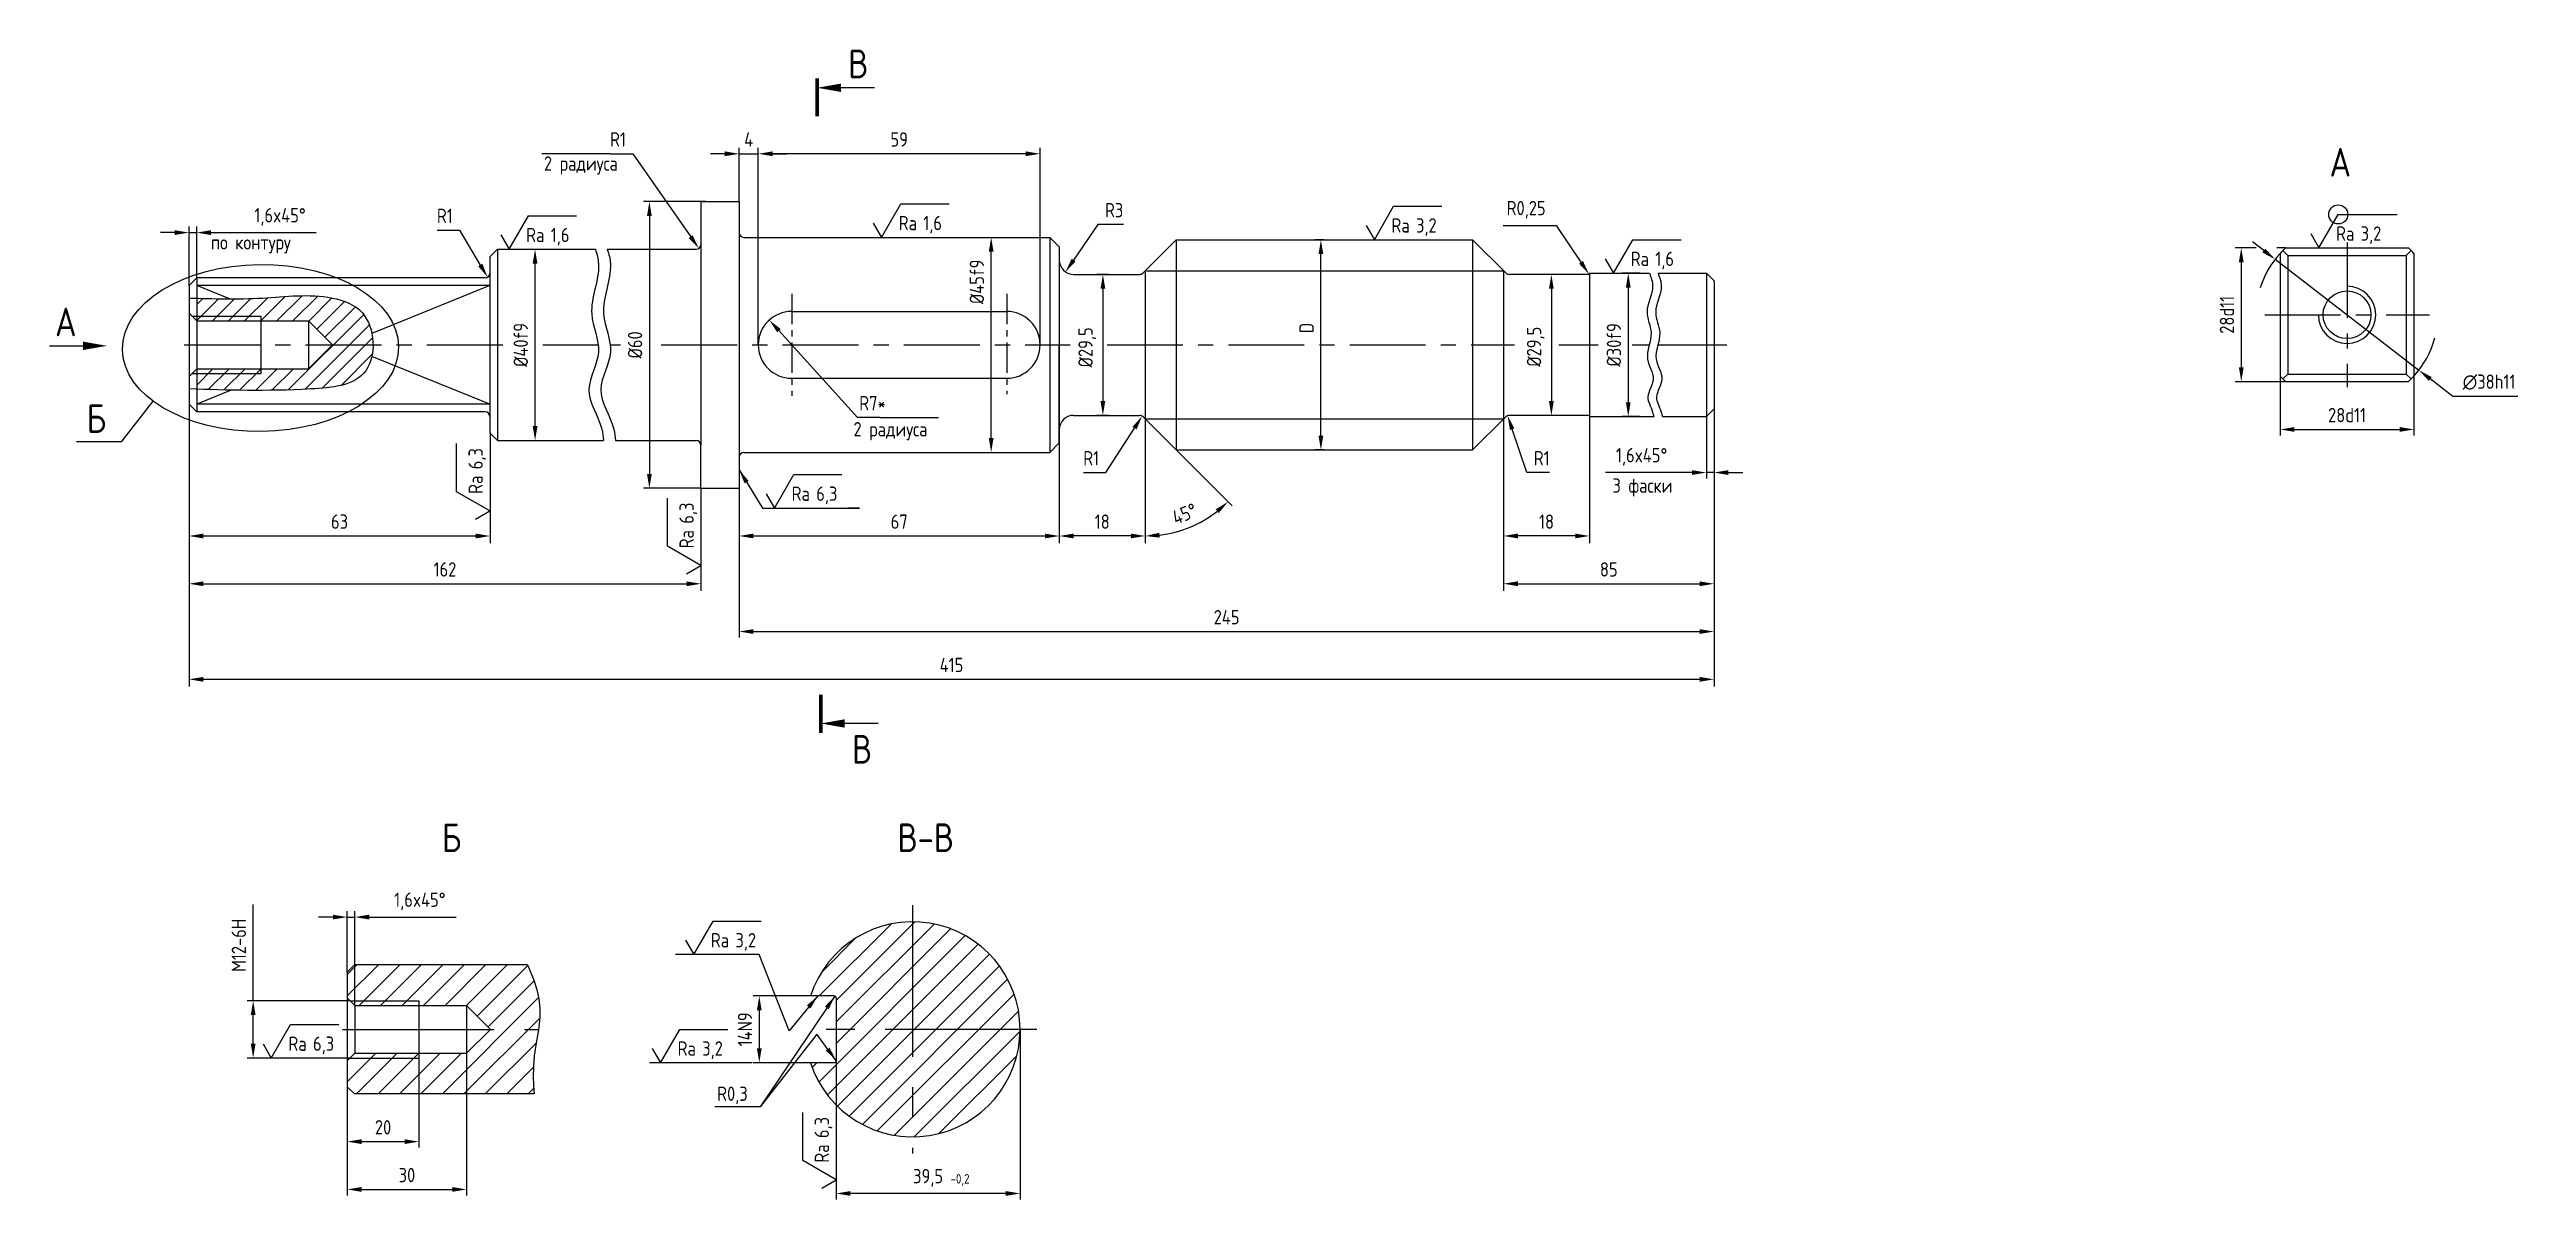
# Model space of a CAD drawing. Header units: millimetres. Extents: x 4243 to 4762, y 945 to 1185.
import ezdxf
from ezdxf.enums import TextEntityAlignment as Align

# ---------------------------------------------------------------- set-up
doc = ezdxf.new("R2010")
doc.units = ezdxf.units.MM
doc.linetypes.add('CENTER', pattern=[50.8, 31.75, -6.35, 6.35, -6.35])
for name, color, linetype in [('Bord', 1, 'Continuous'), ('Cen', 5, 'CENTER'), ('Cont', 6, 'Continuous'), ('Dim', 7, 'Continuous'), ('HATCH', 2, 'Continuous'), ('Text', 3, 'Continuous'), ('Textb', 6, 'Continuous'), ('Vporti', 7, 'Continuous')]:
    doc.layers.add(name, color=color, linetype=linetype)
doc.styles.add('Style1', font='romans.shx', dxfattribs={"width": 0.8})
doc.dimstyles.new('LIN', dxfattribs={"dimtxt": 3, "dimasz": 3, "dimexe": 1.5, "dimexo": 0, "dimgap": 1.5, "dimtad": 1, "dimtoh": 1, "dimzin": 12, "dimtxsty": 'Style1', "dimcen": 0, "dimclrt": 3, "dimadec": 0, "dimazin": 0, "dimtfac": 1, "dimtmove": 0, "dimatfit": 3, "dimfxl": 1, "dimtolj": 1, "dimtzin": 12, "dimarcsym": 0})
doc.dimstyles.new('LIN1', dxfattribs={"dimtxt": 3, "dimasz": 3, "dimexe": 1.25, "dimexo": 0, "dimgap": 1.5, "dimtad": 1, "dimtoh": 1, "dimtxsty": 'Style1', "dimcen": 2.5, "dimclrt": 3, "dimadec": 0, "dimazin": 0, "dimtfac": 1, "dimtmove": 0, "dimatfit": 3, "dimfxl": 1, "dimarcsym": 0})
doc.dimstyles.new('LIN_1', dxfattribs={"dimtxt": 3, "dimasz": 3, "dimexe": 1.25, "dimexo": 0, "dimgap": 1.5, "dimtad": 1, "dimdec": 1, "dimtxsty": 'Style1', "dimcen": 2.5, "dimclrt": 3, "dimadec": 0, "dimazin": 0, "dimtfac": 1, "dimtdec": 1, "dimtmove": 0, "dimatfit": 3, "dimfxl": 1, "dimarcsym": 0})

msp = doc.modelspace()

# ---------------------------------------------------------------- texts
at = {"layer": 'Dim', "color": 3, "insert": (4415.46, 1111.399), "char_height": 3, "attachment_point": 5, "style": 'Style1'}
msp.add_mtext('R7*', dxfattribs=at)
at = {"layer": 'Text', "style": 'Style1', "width": 0.8}
for s, height, p in [('2 радиуса', 3, (4346.693, 1160.067)), ('по контуру', 3, (4276.968, 1143.563)), ('2 радиуса', 3, (4411.49, 1104.444)), ('3 фаски', 3, (4570.363, 1092.659)), ('R0,3', 3, (4382.955, 965.361)), ('-0,2', 2, (4431.799, 948.046))]:
    msp.add_text(s, height=height, dxfattribs=at).set_placement(p)
at = {"layer": 'Textb', "style": 'Style1', "width": 0.8}
for tag, p in [('A', (4724.968, 1158.83)), ('Б', (4329.41, 1017.439)), ('В-В', (4432.485, 1017.439))]:
    msp.add_attdef(tag, text='А-А', height=6, dxfattribs=at).set_placement(p, align=Align.RIGHT)
for tag, p in [('A', (4244.365, 1125.405)), ('Б', (4250.986, 1105.187))]:
    msp.add_attdef(tag, p, 'А', height=6, dxfattribs=at)

# ---------------------------------------------------------------- blocks, each defined once
blk = doc.blocks.new('SHERISO_04')
at = {"layer": 'Text'}
blk.add_line((4.04, 7), (14.12, 7), dxfattribs=at)
blk.add_lwpolyline([(-1.73, 3), (0, 0), (4.04, 7)], dxfattribs=at)
at = {"layer": 'Text', "style": 'Style1', "width": 0.8}
blk.add_text('Ra', height=3, dxfattribs=at).set_placement((3.58, 1.5))
blk.add_attdef('3,2', (8.73, 1.5), '', height=3, dxfattribs=at)
blk = doc.blocks.new('*D9')
at = {"layer": 'Dim', "color": 0, "lineweight": -2, "transparency": 16777216}
for p, q in [((4402.48, 987.33), (4390.52, 987.33)), ((4391.77, 984.33), (4391.77, 976.33)), ((4402.48, 973.33), (4390.52, 973.33))]:
    blk.add_line(p, q, dxfattribs=at)
at = {"layer": 'Dim', "color": 0, "transparency": 16777216}
for points in [[(4391.27, 984.33), (4392.27, 984.33), (4391.77, 987.33)], [(4391.27, 976.33), (4392.27, 976.33), (4391.77, 973.33)]]:
    blk.add_solid(points, dxfattribs=at)
at = {"layer": 'Dim', "color": 3, "transparency": 16777216, "insert": (4388.77, 980.33), "char_height": 3, "attachment_point": 5, "rotation": 90, "style": 'Style1'}
blk.add_mtext('14N9', dxfattribs=at)
blk = doc.blocks.new('SHERISO_03')
at = {"layer": 'Text'}
blk.add_line((4.04, 7), (14.12, 7), dxfattribs=at)
blk.add_lwpolyline([(-1.73, 3), (0, 0), (4.04, 7)], dxfattribs=at)
at = {"layer": 'Text', "style": 'Style1', "width": 0.8}
blk.add_text('Ra', height=3, dxfattribs=at).set_placement((3.58, 1.5))
blk.add_attdef('6,3', (8.73, 1.5), '', height=3, dxfattribs=at)
blk = doc.blocks.new('*D10')
at = {"layer": 'Dim', "color": 0, "lineweight": -2, "transparency": 16777216}
for p, q in [((4446.36, 980.33), (4446.36, 944.73)), ((4407.86, 973.73), (4407.86, 944.73)), ((4443.36, 945.98), (4410.86, 945.98))]:
    blk.add_line(p, q, dxfattribs=at)
at = {"layer": 'Dim', "color": 0, "transparency": 16777216}
for points in [[(4410.86, 946.48), (4410.86, 945.48), (4407.86, 945.98)], [(4443.36, 946.48), (4443.36, 945.48), (4446.36, 945.98)]]:
    blk.add_solid(points, dxfattribs=at)
at = {"layer": 'Dim', "color": 3, "transparency": 16777216, "insert": (4427.11, 949.26), "char_height": 3, "attachment_point": 5, "style": 'Style1'}
blk.add_mtext('39,5', dxfattribs=at)
blk = doc.blocks.new('*D11')
at = {"layer": 'Dim', "color": 0, "lineweight": -2, "transparency": 16777216}
for p, q in [((4710.12, 1117.06), (4710.12, 1104.65)), ((4738.12, 1117.06), (4738.12, 1104.65)), ((4713.12, 1105.9), (4735.12, 1105.9))]:
    blk.add_line(p, q, dxfattribs=at)
at = {"layer": 'Dim', "color": 0, "transparency": 16777216}
for points in [[(4713.12, 1106.4), (4713.12, 1105.4), (4710.12, 1105.9)], [(4735.12, 1106.4), (4735.12, 1105.4), (4738.12, 1105.9)]]:
    blk.add_solid(points, dxfattribs=at)
at = {"layer": 'Dim', "color": 3, "transparency": 16777216, "insert": (4724.12, 1108.9), "char_height": 3, "attachment_point": 5, "style": 'Style1'}
blk.add_mtext('28d11', dxfattribs=at)
blk = doc.blocks.new('*D12')
at = {"layer": 'Dim', "color": 0, "lineweight": -2, "transparency": 16777216}
for p, q in [((4705.1, 1143.9), (4700.73, 1143.9)), ((4701.98, 1140.9), (4701.98, 1118.9)), ((4711.27, 1115.9), (4700.73, 1115.9))]:
    blk.add_line(p, q, dxfattribs=at)
at = {"layer": 'Dim', "color": 0, "transparency": 16777216}
for points in [[(4701.48, 1140.9), (4702.48, 1140.9), (4701.98, 1143.9)], [(4701.48, 1118.9), (4702.48, 1118.9), (4701.98, 1115.9)]]:
    blk.add_solid(points, dxfattribs=at)
at = {"layer": 'Dim', "color": 3, "transparency": 16777216, "insert": (4698.98, 1129.9), "char_height": 3, "attachment_point": 5, "rotation": 90, "style": 'Style1'}
blk.add_mtext('28d11', dxfattribs=at)
blk = doc.blocks.new('*D13')
at = {"layer": 'Dim', "color": 0, "lineweight": -2, "transparency": 16777216}
for p, q in [((4706.7, 1143.34), (4704.33, 1145.17)), ((4709.08, 1141.51), (4739.16, 1118.3)), ((4746.29, 1112.8), (4741.54, 1116.46)), ((4759.9, 1112.8), (4746.29, 1112.8))]:
    blk.add_line(p, q, dxfattribs=at)
at = {"layer": 'Dim', "color": 0, "transparency": 16777216}
for points in [[(4707.01, 1143.74), (4706.4, 1142.94), (4709.08, 1141.51)], [(4741.84, 1116.86), (4741.23, 1116.07), (4739.16, 1118.3)]]:
    blk.add_solid(points, dxfattribs=at)
at = {"layer": 'Dim', "color": 3, "transparency": 16777216, "insert": (4753.85, 1115.8), "char_height": 3, "attachment_point": 5, "style": 'Style1'}
blk.add_mtext('\\A1;∅38h11', dxfattribs=at)
blk = doc.blocks.new('A$C6CF913E7')
at = {"layer": 'Text'}
blk.add_circle((0, 0), 2, dxfattribs=at)
blk = doc.blocks.new('SHERISO_06')
at = {"layer": 'Text'}
blk.add_line((4.04, 7), (16.39, 7), dxfattribs=at)
blk.add_lwpolyline([(-1.73, 3), (0, 0), (4.04, 7)], dxfattribs=at)
blk.add_blockref('A$C6CF913E7', (4.04, 7))
at = {"layer": 'Text', "style": 'Style1', "width": 0.8}
blk.add_text('Ra', height=3, dxfattribs=at).set_placement((3.58, 1.5))
blk.add_attdef('12,5', (8.73, 1.5), '', height=3, dxfattribs=at)
blk = doc.blocks.new('*D14')
at = {"layer": 'Dim', "color": 0, "lineweight": -2, "transparency": 16777216}
for p, q in [((4302.52, 1003.83), (4299.52, 1003.83)), ((4305.52, 992.33), (4305.52, 1005.08)), ((4305.52, 1003.83), (4307.12, 1003.83)), ((4307.12, 985.33), (4307.12, 1005.08)), ((4310.12, 1003.83), (4328.35, 1003.83))]:
    blk.add_line(p, q, dxfattribs=at)
at = {"layer": 'Dim', "color": 0, "transparency": 16777216}
for points in [[(4302.52, 1004.33), (4302.52, 1003.33), (4305.52, 1003.83)], [(4310.12, 1004.33), (4310.12, 1003.33), (4307.12, 1003.83)]]:
    blk.add_solid(points, dxfattribs=at)
at = {"layer": 'Dim', "color": 3, "transparency": 16777216, "insert": (4320.73, 1007.12), "char_height": 3, "attachment_point": 5, "style": 'Style1'}
blk.add_mtext('1,6x45%%D', dxfattribs=at)
blk = doc.blocks.new('*D15')
at = {"layer": 'Dim', "color": 0, "lineweight": -2, "transparency": 16777216}
for p, q in [((4330.52, 975.33), (4330.52, 945.58)), ((4305.52, 956.83), (4305.52, 945.58)), ((4308.52, 946.83), (4327.52, 946.83))]:
    blk.add_line(p, q, dxfattribs=at)
at = {"layer": 'Dim', "color": 0, "transparency": 16777216}
for points in [[(4308.52, 947.33), (4308.52, 946.33), (4305.52, 946.83)], [(4327.52, 947.33), (4327.52, 946.33), (4330.52, 946.83)]]:
    blk.add_solid(points, dxfattribs=at)
at = {"layer": 'Dim', "color": 3, "transparency": 16777216, "insert": (4318.02, 949.83), "char_height": 3, "attachment_point": 5, "style": 'Style1'}
blk.add_mtext('30', dxfattribs=at)
blk = doc.blocks.new('*D16')
at = {"layer": 'Dim', "color": 0, "lineweight": -2, "transparency": 16777216}
for p, q in [((4320.52, 974.33), (4320.52, 955.58)), ((4305.52, 968.33), (4305.52, 955.58)), ((4308.52, 956.83), (4317.52, 956.83))]:
    blk.add_line(p, q, dxfattribs=at)
at = {"layer": 'Dim', "color": 0, "transparency": 16777216}
for points in [[(4308.52, 957.33), (4308.52, 956.33), (4305.52, 956.83)], [(4317.52, 957.33), (4317.52, 956.33), (4320.52, 956.83)]]:
    blk.add_solid(points, dxfattribs=at)
at = {"layer": 'Dim', "color": 3, "transparency": 16777216, "insert": (4313.02, 959.83), "char_height": 3, "attachment_point": 5, "style": 'Style1'}
blk.add_mtext('20', dxfattribs=at)
blk = doc.blocks.new('*D17')
at = {"layer": 'Dim', "color": 0, "lineweight": -2, "transparency": 16777216}
for p, q in [((4576.1, 1138.6), (4572.41, 1138.6)), ((4573.66, 1135.6), (4573.66, 1111.6)), ((4576.1, 1108.6), (4572.41, 1108.6))]:
    blk.add_line(p, q, dxfattribs=at)
at = {"layer": 'Dim', "color": 0, "transparency": 16777216}
for points in [[(4573.16, 1135.6), (4574.16, 1135.6), (4573.66, 1138.6)], [(4573.16, 1111.6), (4574.16, 1111.6), (4573.66, 1108.6)]]:
    blk.add_solid(points, dxfattribs=at)
at = {"layer": 'Dim', "color": 3, "transparency": 16777216, "insert": (4570.66, 1123.6), "char_height": 3, "attachment_point": 5, "rotation": 90, "style": 'Style1'}
blk.add_mtext('%%C30f9', dxfattribs=at)
blk = doc.blocks.new('RAZREZ03')
at = {"layer": 'Text'}
blk.add_lwpolyline([(0, 0, 0, 1.76, 0), (5, 0, 1.76, 1.76, 0)], format="xyseb", dxfattribs=at)
at = {"layer": 'Text', "const_width": 0.8}
blk.add_lwpolyline([(0, 2), (0, -6)], dxfattribs=at)
at = {"layer": 'Text'}
blk.add_lwpolyline([(12, 0), (5, 0)], dxfattribs=at)
at = {"layer": 'Textb', "style": 'Style1', "width": 0.8}
blk.add_attdef('A', (6.5, 2), '', height=6, dxfattribs=at)
blk = doc.blocks.new('*D18')
at = {"layer": 'Dim', "color": 0, "lineweight": -2, "transparency": 16777216}
for p, q in [((4558.32, 1138.35), (4556.32, 1138.35)), ((4557.57, 1135.35), (4557.57, 1111.85)), ((4558.32, 1108.85), (4556.32, 1108.85))]:
    blk.add_line(p, q, dxfattribs=at)
at = {"layer": 'Dim', "color": 0, "transparency": 16777216}
for points in [[(4557.07, 1135.35), (4558.07, 1135.35), (4557.57, 1138.35)], [(4557.07, 1111.85), (4558.07, 1111.85), (4557.57, 1108.85)]]:
    blk.add_solid(points, dxfattribs=at)
at = {"layer": 'Dim', "color": 3, "transparency": 16777216, "insert": (4554.29, 1123.21), "char_height": 3, "attachment_point": 5, "rotation": 90, "style": 'Style1'}
blk.add_mtext('%%c29,5', dxfattribs=at)
blk = doc.blocks.new('*D19')
at = {"layer": 'Dim', "color": 0, "lineweight": -2, "transparency": 16777216}
for p, q in [((4547.56, 1108.1), (4547.56, 1082.1)), ((4565.56, 1108.6), (4565.56, 1082.1)), ((4562.56, 1083.6), (4550.56, 1083.6))]:
    blk.add_line(p, q, dxfattribs=at)
at = {"layer": 'Dim', "color": 0, "transparency": 16777216}
for points in [[(4550.56, 1084.1), (4550.56, 1083.1), (4547.56, 1083.6)], [(4562.56, 1084.1), (4562.56, 1083.1), (4565.56, 1083.6)]]:
    blk.add_solid(points, dxfattribs=at)
at = {"layer": 'Dim', "color": 3, "transparency": 16777216, "insert": (4556.56, 1086.6), "char_height": 3, "attachment_point": 5, "style": 'Style1'}
blk.add_mtext('\\A1;18', dxfattribs=at)
blk = doc.blocks.new('*D20')
at = {"layer": 'Dim', "color": 0, "lineweight": -2, "transparency": 16777216}
for p, q in [((4464.85, 1138.35), (4462.45, 1138.35)), ((4463.7, 1135.35), (4463.7, 1111.85)), ((4464.85, 1108.85), (4462.45, 1108.85))]:
    blk.add_line(p, q, dxfattribs=at)
at = {"layer": 'Dim', "color": 0, "transparency": 16777216}
for points in [[(4463.2, 1135.35), (4464.2, 1135.35), (4463.7, 1138.35)], [(4463.2, 1111.85), (4464.2, 1111.85), (4463.7, 1108.85)]]:
    blk.add_solid(points, dxfattribs=at)
at = {"layer": 'Dim', "color": 3, "transparency": 16777216, "insert": (4460.42, 1123.08), "char_height": 3, "attachment_point": 5, "rotation": 90, "style": 'Style1'}
blk.add_mtext('%%c29,5', dxfattribs=at)
blk = doc.blocks.new('*D21')
at = {"layer": 'Dim', "color": 0, "lineweight": -2, "transparency": 16777216}
for p, q in [((4472.56, 1108.1), (4472.56, 1082.34)), ((4479.06, 1101.6), (4490.77, 1089.88))]:
    blk.add_line(p, q, dxfattribs=at)
blk.add_arc((4472.56, 1108.1), 24.52, 277.0157, 307.9843, dxfattribs=at)
at = {"layer": 'Dim', "color": 0, "transparency": 16777216}
for points in [[(4487.31, 1089.16), (4487.97, 1088.41), (4489.89, 1090.77)], [(4475.58, 1083.27), (4475.52, 1084.27), (4472.56, 1083.59)]]:
    blk.add_solid(points, dxfattribs=at)
at = {"layer": 'Dim', "color": 3, "transparency": 16777216, "insert": (4480.79, 1088.23), "char_height": 3, "attachment_point": 5, "rotation": 22.5, "style": 'Style1'}
blk.add_mtext('45°', dxfattribs=at)
blk = doc.blocks.new('RAZREZ04')
at = {"layer": 'Text', "const_width": 0.8}
blk.add_lwpolyline([(0, 6), (0, -2)], dxfattribs=at)
at = {"layer": 'Text'}
blk.add_lwpolyline([(0, 0, 0, 1.76, 0), (5, 0, 1.76, 1.76, 0)], format="xyseb", dxfattribs=at)
blk.add_lwpolyline([(12, 0), (5, 0)], dxfattribs=at)
at = {"layer": 'Textb', "style": 'Style1', "width": 0.8}
blk.add_attdef('A', (6.5, -8.4), '', height=6, dxfattribs=at)
blk = doc.blocks.new('*D22')
at = {"layer": 'Dim', "color": 0, "lineweight": -2, "transparency": 16777216}
for p, q in [((4472.56, 1108.1), (4472.56, 1082.1)), ((4454.56, 1103.1), (4454.56, 1082.1)), ((4469.56, 1083.6), (4457.56, 1083.6))]:
    blk.add_line(p, q, dxfattribs=at)
at = {"layer": 'Dim', "color": 0, "transparency": 16777216}
for points in [[(4457.56, 1084.1), (4457.56, 1083.1), (4454.56, 1083.6)], [(4469.56, 1084.1), (4469.56, 1083.1), (4472.56, 1083.6)]]:
    blk.add_solid(points, dxfattribs=at)
at = {"layer": 'Dim', "color": 3, "transparency": 16777216, "insert": (4463.56, 1086.6), "char_height": 3, "attachment_point": 5, "style": 'Style1'}
blk.add_mtext('\\A1;18', dxfattribs=at)
blk = doc.blocks.new('*D23')
at = {"layer": 'Dim', "color": 0, "lineweight": -2, "transparency": 16777216}
for p, q in [((4454.56, 1103.1), (4454.56, 1082.1)), ((4387.56, 1093.6), (4387.56, 1082.1)), ((4390.56, 1083.6), (4451.56, 1083.6))]:
    blk.add_line(p, q, dxfattribs=at)
at = {"layer": 'Dim', "color": 0, "transparency": 16777216}
for points in [[(4390.56, 1084.1), (4390.56, 1083.1), (4387.56, 1083.6)], [(4451.56, 1084.1), (4451.56, 1083.1), (4454.56, 1083.6)]]:
    blk.add_solid(points, dxfattribs=at)
at = {"layer": 'Dim', "color": 3, "transparency": 16777216, "insert": (4421.06, 1086.6), "char_height": 3, "attachment_point": 5, "style": 'Style1'}
blk.add_mtext('\\A1;67', dxfattribs=at)
blk = doc.blocks.new('*D24')
at = {"layer": 'Dim', "color": 0, "lineweight": -2, "transparency": 16777216}
for p, q in [((4379.56, 1093.6), (4379.56, 1072.1)), ((4272.41, 1083.6), (4272.41, 1072.1)), ((4275.41, 1073.6), (4376.56, 1073.6))]:
    blk.add_line(p, q, dxfattribs=at)
at = {"layer": 'Dim', "color": 0, "transparency": 16777216}
for points in [[(4275.41, 1074.1), (4275.41, 1073.1), (4272.41, 1073.6)], [(4376.56, 1074.1), (4376.56, 1073.1), (4379.56, 1073.6)]]:
    blk.add_solid(points, dxfattribs=at)
at = {"layer": 'Dim', "color": 3, "transparency": 16777216, "insert": (4325.98, 1076.6), "char_height": 3, "attachment_point": 5, "style": 'Style1'}
blk.add_mtext('\\A1;162', dxfattribs=at)
blk = doc.blocks.new('*D25')
at = {"layer": 'Dim', "color": 0, "lineweight": -2, "transparency": 16777216}
for p, q in [((4272.41, 1111.2), (4272.41, 1082.1)), ((4335.41, 1105.2), (4335.41, 1082.1)), ((4275.41, 1083.6), (4332.41, 1083.6))]:
    blk.add_line(p, q, dxfattribs=at)
at = {"layer": 'Dim', "color": 0, "transparency": 16777216}
for points in [[(4275.41, 1084.1), (4275.41, 1083.1), (4272.41, 1083.6)], [(4332.41, 1084.1), (4332.41, 1083.1), (4335.41, 1083.6)]]:
    blk.add_solid(points, dxfattribs=at)
at = {"layer": 'Dim', "color": 3, "transparency": 16777216, "insert": (4303.91, 1086.6), "char_height": 3, "attachment_point": 5, "style": 'Style1'}
blk.add_mtext('\\A1;63', dxfattribs=at)
blk = doc.blocks.new('*D26')
at = {"layer": 'Dim', "color": 0, "lineweight": -2, "transparency": 16777216}
for p, q in [((4269.41, 1147.1), (4266.41, 1147.1)), ((4272.41, 1136), (4272.41, 1148.35)), ((4272.41, 1147.1), (4274.01, 1147.1)), ((4274.01, 1137.6), (4274.01, 1148.35)), ((4277.01, 1147.1), (4299.01, 1147.1))]:
    blk.add_line(p, q, dxfattribs=at)
at = {"layer": 'Dim', "color": 0, "transparency": 16777216}
for points in [[(4269.41, 1147.6), (4269.41, 1146.6), (4272.41, 1147.1)], [(4277.01, 1147.6), (4277.01, 1146.6), (4274.01, 1147.1)]]:
    blk.add_solid(points, dxfattribs=at)
at = {"layer": 'Dim', "color": 3, "transparency": 16777216, "insert": (4291.46, 1150.39), "char_height": 3, "attachment_point": 5, "style": 'Style1'}
blk.add_mtext('1,6x45°', dxfattribs=at)
blk = doc.blocks.new('*D27')
at = {"layer": 'Dim', "color": 0, "lineweight": -2, "transparency": 16777216}
for p, q in [((4391.56, 1163.6), (4391.56, 1164.85)), ((4447.56, 1163.6), (4394.56, 1163.6)), ((4450.56, 1123.6), (4450.56, 1164.85))]:
    blk.add_line(p, q, dxfattribs=at)
at = {"layer": 'Dim', "color": 0, "transparency": 16777216}
for points in [[(4394.56, 1164.1), (4394.56, 1163.1), (4391.56, 1163.6)], [(4447.56, 1164.1), (4447.56, 1163.1), (4450.56, 1163.6)]]:
    blk.add_solid(points, dxfattribs=at)
at = {"layer": 'Dim', "color": 3, "transparency": 16777216, "insert": (4421.06, 1166.6), "char_height": 3, "attachment_point": 5, "style": 'Style1'}
blk.add_mtext('59', dxfattribs=at)
blk = doc.blocks.new('*D28')
at = {"layer": 'Dim', "color": 0, "lineweight": -2, "transparency": 16777216}
for p, q in [((4384.56, 1163.6), (4381.56, 1163.6)), ((4387.56, 1153.6), (4387.56, 1164.85)), ((4387.56, 1163.6), (4391.56, 1163.6)), ((4391.56, 1123.6), (4391.56, 1164.85)), ((4394.56, 1163.6), (4397.56, 1163.6))]:
    blk.add_line(p, q, dxfattribs=at)
at = {"layer": 'Dim', "color": 0, "transparency": 16777216}
for points in [[(4384.56, 1164.1), (4384.56, 1163.1), (4387.56, 1163.6)], [(4394.56, 1164.1), (4394.56, 1163.1), (4391.56, 1163.6)]]:
    blk.add_solid(points, dxfattribs=at)
at = {"layer": 'Dim', "color": 3, "transparency": 16777216, "insert": (4389.56, 1166.6), "char_height": 3, "attachment_point": 5, "style": 'Style1'}
blk.add_mtext('4', dxfattribs=at)
blk = doc.blocks.new('*D29')
at = {"layer": 'Dim', "color": 0, "lineweight": -2, "transparency": 16777216}
for p, q in [((4510.02, 1145.6), (4508.08, 1145.6)), ((4509.33, 1104.6), (4509.33, 1142.6)), ((4510.02, 1101.6), (4508.08, 1101.6))]:
    blk.add_line(p, q, dxfattribs=at)
at = {"layer": 'Dim', "color": 0, "transparency": 16777216}
for points in [[(4508.83, 1142.6), (4509.83, 1142.6), (4509.33, 1145.6)], [(4508.83, 1104.6), (4509.83, 1104.6), (4509.33, 1101.6)]]:
    blk.add_solid(points, dxfattribs=at)
at = {"layer": 'Dim', "color": 3, "transparency": 16777216, "insert": (4506.33, 1127.13), "char_height": 3, "attachment_point": 5, "rotation": 90, "style": 'Style1'}
blk.add_mtext('D', dxfattribs=at)
blk = doc.blocks.new('*D30')
at = {"layer": 'Dim', "color": 0, "lineweight": -2, "transparency": 16777216}
for p, q in [((4437.89, 1146.1), (4441.56, 1146.1)), ((4440.31, 1104.1), (4440.31, 1143.1)), ((4437.39, 1101.1), (4441.56, 1101.1))]:
    blk.add_line(p, q, dxfattribs=at)
at = {"layer": 'Dim', "color": 0, "transparency": 16777216}
for points in [[(4439.81, 1143.1), (4440.81, 1143.1), (4440.31, 1146.1)], [(4439.81, 1104.1), (4440.81, 1104.1), (4440.31, 1101.1)]]:
    blk.add_solid(points, dxfattribs=at)
at = {"layer": 'Dim', "color": 3, "transparency": 16777216, "insert": (4437.31, 1136.8), "char_height": 3, "attachment_point": 5, "rotation": 90, "style": 'Style1'}
blk.add_mtext('%%c45f9', dxfattribs=at)
blk = doc.blocks.new('*D31')
at = {"layer": 'Dim', "color": 0, "lineweight": -2, "transparency": 16777216}
for p, q in [((4380.56, 1153.6), (4367.52, 1153.6)), ((4368.77, 1150.6), (4368.77, 1096.6)), ((4379.56, 1093.6), (4367.52, 1093.6))]:
    blk.add_line(p, q, dxfattribs=at)
at = {"layer": 'Dim', "color": 0, "transparency": 16777216}
for points in [[(4368.27, 1150.6), (4369.27, 1150.6), (4368.77, 1153.6)], [(4368.27, 1096.6), (4369.27, 1096.6), (4368.77, 1093.6)]]:
    blk.add_solid(points, dxfattribs=at)
at = {"layer": 'Dim', "color": 3, "transparency": 16777216, "insert": (4365.77, 1123.6), "char_height": 3, "attachment_point": 5, "rotation": 90, "style": 'Style1'}
blk.add_mtext('%%c60', dxfattribs=at)
blk = doc.blocks.new('*D32')
at = {"layer": 'Dim', "color": 0, "lineweight": -2, "transparency": 16777216}
for p, q in [((4340.33, 1143.6), (4346.09, 1143.6)), ((4344.84, 1106.6), (4344.84, 1140.6)), ((4340.33, 1103.6), (4346.09, 1103.6))]:
    blk.add_line(p, q, dxfattribs=at)
at = {"layer": 'Dim', "color": 0, "transparency": 16777216}
for points in [[(4344.34, 1140.6), (4345.34, 1140.6), (4344.84, 1143.6)], [(4344.34, 1106.6), (4345.34, 1106.6), (4344.84, 1103.6)]]:
    blk.add_solid(points, dxfattribs=at)
at = {"layer": 'Dim', "color": 3, "transparency": 16777216, "insert": (4341.84, 1123.6), "char_height": 3, "attachment_point": 5, "rotation": 90, "style": 'Style1'}
blk.add_mtext('%%c40f9', dxfattribs=at)
blk = doc.blocks.new('*D33')
at = {"layer": 'Dim', "color": 0, "lineweight": -2, "transparency": 16777216}
for p, q in [((4387.56, 1083.6), (4387.56, 1062.35)), ((4591.62, 1073.6), (4591.62, 1062.35)), ((4390.56, 1063.6), (4588.62, 1063.6))]:
    blk.add_line(p, q, dxfattribs=at)
at = {"layer": 'Dim', "color": 0, "transparency": 16777216}
for points in [[(4390.56, 1064.1), (4390.56, 1063.1), (4387.56, 1063.6)], [(4588.62, 1064.1), (4588.62, 1063.1), (4591.62, 1063.6)]]:
    blk.add_solid(points, dxfattribs=at)
at = {"layer": 'Dim', "color": 3, "transparency": 16777216, "insert": (4489.59, 1066.6), "char_height": 3, "attachment_point": 5, "style": 'Style1'}
blk.add_mtext('245', dxfattribs=at)
blk = doc.blocks.new('*D34')
at = {"layer": 'Dim', "color": 0, "lineweight": -2, "transparency": 16777216}
for p, q in [((4272.41, 1073.6), (4272.41, 1052.1)), ((4591.62, 1063.6), (4591.62, 1052.1)), ((4275.41, 1053.6), (4588.62, 1053.6))]:
    blk.add_line(p, q, dxfattribs=at)
at = {"layer": 'Dim', "color": 0, "transparency": 16777216}
for points in [[(4275.41, 1054.1), (4275.41, 1053.1), (4272.41, 1053.6)], [(4588.62, 1054.1), (4588.62, 1053.1), (4591.62, 1053.6)]]:
    blk.add_solid(points, dxfattribs=at)
at = {"layer": 'Dim', "color": 3, "transparency": 16777216, "insert": (4432.01, 1056.6), "char_height": 3, "attachment_point": 5, "style": 'Style1'}
blk.add_mtext('\\A1;415', dxfattribs=at)
blk = doc.blocks.new('*D35')
at = {"layer": 'Dim', "color": 0, "lineweight": -2, "transparency": 16777216}
for p, q in [((4591.62, 1096.88), (4591.62, 1072.1)), ((4547.56, 1083.6), (4547.56, 1072.1)), ((4550.56, 1073.6), (4588.62, 1073.6))]:
    blk.add_line(p, q, dxfattribs=at)
at = {"layer": 'Dim', "color": 0, "transparency": 16777216}
for points in [[(4550.56, 1074.1), (4550.56, 1073.1), (4547.56, 1073.6)], [(4588.62, 1074.1), (4588.62, 1073.1), (4591.62, 1073.6)]]:
    blk.add_solid(points, dxfattribs=at)
at = {"layer": 'Dim', "color": 3, "transparency": 16777216, "insert": (4569.59, 1076.6), "char_height": 3, "attachment_point": 5, "style": 'Style1'}
blk.add_mtext('\\A1;85', dxfattribs=at)
blk = doc.blocks.new('*D36')
at = {"layer": 'Dim', "color": 0, "lineweight": -2, "transparency": 16777216}
for p, q in [((4591.62, 1110.2), (4591.62, 1095.63)), ((4590.02, 1108.6), (4590.02, 1095.63)), ((4587.02, 1096.88), (4568.91, 1096.88)), ((4591.62, 1096.88), (4590.02, 1096.88)), ((4594.62, 1096.88), (4597.62, 1096.88))]:
    blk.add_line(p, q, dxfattribs=at)
at = {"layer": 'Dim', "color": 0, "transparency": 16777216}
for points in [[(4587.02, 1097.38), (4587.02, 1096.38), (4590.02, 1096.88)], [(4594.62, 1097.38), (4594.62, 1096.38), (4591.62, 1096.88)]]:
    blk.add_solid(points, dxfattribs=at)
at = {"layer": 'Dim', "color": 3, "transparency": 16777216, "insert": (4576.47, 1100.16), "char_height": 3, "attachment_point": 5, "style": 'Style1'}
blk.add_mtext('1,6x45°', dxfattribs=at)
blk = doc.blocks.new('*D37')
at = {"layer": 'Dim', "color": 0, "lineweight": -2, "transparency": 16777216}
for p, q in [((4360.59, 1163.6), (4365.29, 1163.6)), ((4365.29, 1163.6), (4377.41, 1146.24))]:
    blk.add_line(p, q, dxfattribs=at)
at = {"layer": 'Dim', "color": 0, "transparency": 16777216}
blk.add_solid([(4377.82, 1146.53), (4377, 1145.96), (4379.13, 1143.78)], dxfattribs=at)
at = {"layer": 'Dim', "color": 3, "transparency": 16777216, "insert": (4362.19, 1166.6), "char_height": 3, "attachment_point": 5, "style": 'Style1'}
blk.add_mtext('R1', dxfattribs=at)
blk = doc.blocks.new('*D38')
at = {"layer": 'Dim', "color": 0, "lineweight": -2, "transparency": 16777216}
for p, q in [((4462.61, 1148.8), (4457.56, 1141.35)), ((4468, 1148.8), (4462.61, 1148.8))]:
    blk.add_line(p, q, dxfattribs=at)
at = {"layer": 'Dim', "color": 0, "transparency": 16777216}
blk.add_solid([(4457.14, 1141.63), (4457.97, 1141.07), (4455.87, 1138.87)], dxfattribs=at)
at = {"layer": 'Dim', "color": 3, "transparency": 16777216, "insert": (4466.05, 1151.8), "char_height": 3, "attachment_point": 5, "style": 'Style1'}
blk.add_mtext('R3', dxfattribs=at)
blk = doc.blocks.new('*D39')
at = {"layer": 'Dim', "color": 0, "lineweight": -2, "transparency": 16777216}
for p, q in [((4547.49, 1148.6), (4558.59, 1148.6)), ((4558.59, 1148.6), (4563.77, 1140.89))]:
    blk.add_line(p, q, dxfattribs=at)
at = {"layer": 'Dim', "color": 0, "transparency": 16777216}
blk.add_solid([(4564.19, 1141.17), (4563.36, 1140.61), (4565.44, 1138.4)], dxfattribs=at)
at = {"layer": 'Dim', "color": 3, "transparency": 16777216, "insert": (4552.29, 1151.89), "char_height": 3, "attachment_point": 5, "style": 'Style1'}
blk.add_mtext('R0,25', dxfattribs=at)
blk = doc.blocks.new('*D40')
at = {"layer": 'Dim', "color": 0, "lineweight": -2, "transparency": 16777216}
for p, q in [((4552.45, 1096.88), (4549.36, 1105.96)), ((4557.15, 1096.88), (4552.45, 1096.88))]:
    blk.add_line(p, q, dxfattribs=at)
at = {"layer": 'Dim', "color": 0, "transparency": 16777216}
blk.add_solid([(4549.84, 1106.12), (4548.89, 1105.8), (4548.4, 1108.8)], dxfattribs=at)
at = {"layer": 'Dim', "color": 3, "transparency": 16777216, "insert": (4555.55, 1099.88), "char_height": 3, "attachment_point": 5, "style": 'Style1'}
blk.add_mtext('R1', dxfattribs=at)
blk = doc.blocks.new('*D41')
at = {"layer": 'Dim', "color": 0, "lineweight": -2, "transparency": 16777216}
for p, q in [((4464.34, 1096.88), (4470.31, 1106.17)), ((4459.64, 1096.88), (4464.34, 1096.88))]:
    blk.add_line(p, q, dxfattribs=at)
at = {"layer": 'Dim', "color": 0, "transparency": 16777216}
blk.add_solid([(4469.89, 1106.44), (4470.73, 1105.9), (4471.93, 1108.7)], dxfattribs=at)
at = {"layer": 'Dim', "color": 3, "transparency": 16777216, "insert": (4461.24, 1099.88), "char_height": 3, "attachment_point": 5, "style": 'Style1'}
blk.add_mtext('R1', dxfattribs=at)
blk = doc.blocks.new('*D42')
at = {"layer": 'Dim', "color": 0, "lineweight": -2, "transparency": 16777216}
for p, q in [((4324.35, 1147.6), (4329.05, 1147.6)), ((4329.05, 1147.6), (4333.38, 1140.32))]:
    blk.add_line(p, q, dxfattribs=at)
at = {"layer": 'Dim', "color": 0, "transparency": 16777216}
blk.add_solid([(4333.81, 1140.58), (4332.95, 1140.07), (4334.92, 1137.74)], dxfattribs=at)
at = {"layer": 'Dim', "color": 3, "transparency": 16777216, "insert": (4325.95, 1150.6), "char_height": 3, "attachment_point": 5, "style": 'Style1'}
blk.add_mtext('R1', dxfattribs=at)
blk = doc.blocks.new('*D43')
at = {"layer": 'Dim', "color": 0, "lineweight": -2, "transparency": 16777216}
for p, q in [((4285.83, 986.33), (4285.83, 1006.5)), ((4306.12, 986.33), (4284.58, 986.33)), ((4285.83, 977.33), (4285.83, 983.33)), ((4306.12, 974.33), (4284.58, 974.33))]:
    blk.add_line(p, q, dxfattribs=at)
at = {"layer": 'Dim', "color": 0, "transparency": 16777216}
for points in [[(4285.33, 983.33), (4286.33, 983.33), (4285.83, 986.33)], [(4285.33, 977.33), (4286.33, 977.33), (4285.83, 974.33)]]:
    blk.add_solid(points, dxfattribs=at)
at = {"layer": 'Dim', "color": 3, "transparency": 16777216, "insert": (4282.83, 997.92), "char_height": 3, "attachment_point": 5, "rotation": 90, "style": 'Style1'}
blk.add_mtext('M12-6H', dxfattribs=at)

# ---------------------------------------------------------------- dimensions: what is measured, and where the dimension line sits
at = {"layer": 'Dim'}
for center, mpoint, picture, middle in [((4378.556, 1144.604), (4379.128, 1143.784), '*D37', (4365.291, 1163.604)), ((4334.405, 1138.604), (4334.917, 1137.744), '*D42', (4329.047, 1147.604)), ((4457.556, 1141.354), (4455.87, 1138.872), '*D38', (4462.612, 1148.799)), ((4565.306, 1138.604), (4565.445, 1138.396), '*D39', (4558.587, 1148.604)), ((4471.391, 1107.854), (4471.932, 1108.695), '*D41', (4464.338, 1096.876)), ((4548.72, 1107.854), (4548.398, 1108.8), '*D40', (4552.454, 1096.876))]:
    dim = msp.add_radius_dim(center=center, mpoint=mpoint, dimstyle='LIN1', override={"dimtmove": 1}, dxfattribs=at)
    dim.commit()
    dim.dimension.update_dxf_attribs({"geometry": picture, "text_midpoint": middle, "dimtype": 164})
dim = msp.add_linear_dim(base=(4391.556, 1163.604), p1=(4387.556, 1153.604), p2=(4391.556, 1123.604), dimstyle='LIN1', dxfattribs=at)
dim.commit()
dim.dimension.update_dxf_attribs({"geometry": '*D28', "text_midpoint": (4389.556, 1163.604), "dimtype": 160})
for base, p1, p2, dimstyle, picture, middle in [((4391.556, 1163.604), (4450.556, 1123.604), (4391.556, 1163.604), 'LIN1', '*D27', (4421.056, 1166.604)), ((4335.405, 1083.604), (4272.405, 1111.204), (4335.405, 1105.204), 'LIN', '*D25', (4303.905, 1086.604)), ((4454.556, 1083.604), (4472.556, 1108.104), (4454.556, 1103.104), 'LIN', '*D22', (4463.556, 1086.604)), ((4547.556, 1083.604), (4565.556, 1108.604), (4547.556, 1108.104), 'LIN', '*D19', (4556.556, 1086.604)), ((4454.556, 1083.604), (4387.556, 1093.604), (4454.556, 1103.104), 'LIN', '*D23', (4421.056, 1086.604))]:
    dim = msp.add_linear_dim(base=base, p1=p1, p2=p2, dimstyle=dimstyle, dxfattribs=at)
    dim.commit()
    dim.dimension.update_dxf_attribs({"geometry": picture, "text_midpoint": middle})
for base, p1, p2, text, picture, middle in [((4272.405, 1147.104), (4274.005, 1137.604), (4272.405, 1136.004), '<>x45°', '*D26', (4291.455, 1147.104)), ((4305.519, 1003.831), (4307.119, 985.331), (4305.519, 992.331), '1,6x45%%D', '*D14', (4320.733, 1003.831)), ((4407.864, 945.978), (4446.364, 980.331), (4407.864, 973.731), '39,5', '*D10', (4427.114, 945.978))]:
    dim = msp.add_linear_dim(base=base, p1=p1, p2=p2, text=text, dimstyle='LIN1', dxfattribs=at)
    dim.commit()
    dim.dimension.update_dxf_attribs({"geometry": picture, "text_midpoint": middle, "dimtype": 160})
for base, p1, p2, text, dimstyle, picture, middle in [((4368.768, 1093.604), (4380.556, 1153.604), (4379.556, 1093.604), '%%c<>', 'LIN1', '*D31', (4368.768, 1123.604)), ((4440.308, 1146.104), (4437.388, 1101.104), (4437.888, 1146.104), '%%c<>f9', 'LIN1', '*D30', (4440.308, 1136.795)), ((4344.843, 1143.604), (4340.333, 1103.604), (4340.333, 1143.604), '%%c<>f9', 'LIN1', '*D32', (4344.843, 1123.604)), ((4509.331, 1145.604), (4510.024, 1101.604), (4510.024, 1145.604), 'D', 'LIN1', '*D29', (4509.331, 1127.126)), ((4463.705, 1108.854), (4464.85, 1138.354), (4464.85, 1108.854), '%%c<>', 'LIN1', '*D20', (4463.705, 1123.083)), ((4557.572, 1108.854), (4558.323, 1138.354), (4558.323, 1108.854), '%%c<>', 'LIN1', '*D18', (4557.572, 1123.213)), ((4285.828, 986.331), (4306.119, 974.331), (4306.119, 986.331), 'M<>-6H', 'LIN_1', '*D43', (4285.828, 997.917))]:
    dim = msp.add_linear_dim(base=base, p1=p1, p2=p2, angle=90, text=text, dimstyle=dimstyle, dxfattribs=at)
    dim.commit()
    dim.dimension.update_dxf_attribs({"geometry": picture, "text_midpoint": middle, "dimtype": 160})
for base, p1, p2, angle, text, picture, middle in [((4701.983, 1115.903), (4705.096, 1143.903), (4711.274, 1115.903), 90, '<>d11', '*D12', (4698.983, 1129.903)), ((4573.66, 1108.604), (4576.102, 1138.604), (4576.102, 1108.604), 90, '%%C<>f9', '*D17', (4570.66, 1123.604)), ((4391.769, 973.331), (4402.481, 987.331), (4402.481, 973.331), 270, '<>N9', '*D9', (4388.769, 980.331))]:
    dim = msp.add_linear_dim(base=base, p1=p1, p2=p2, angle=angle, text=text, dimstyle='LIN1', dxfattribs=at)
    dim.commit()
    dim.dimension.update_dxf_attribs({"geometry": picture, "text_midpoint": middle})
dim = msp.add_diameter_dim_2p(p1=(4709.076, 1141.508), p2=(4739.163, 1118.297), text='<>h11', dimstyle='LIN', dxfattribs=at)
dim.commit()
dim.dimension.update_dxf_attribs({"geometry": '*D13', "text_midpoint": (4753.846, 1115.799)})
dim = msp.add_angular_dim_2l(base=(4478.901, 1084.424), line1=((4472.556, 1139.104), (4472.556, 1108.104)), line2=((4479.056, 1101.604), (4472.556, 1108.104)), dimstyle='LIN1', override={"dimadec": 1, "dimazin": 2}, dxfattribs=at)
dim.commit()
dim.dimension.update_dxf_attribs({"geometry": '*D21', "text_midpoint": (4480.789, 1088.226)})
for base, p1, p2, text, dimstyle, picture, middle in [((4738.119, 1105.903), (4710.119, 1117.057), (4738.119, 1117.057), '<>d11', 'LIN1', '*D11', (4724.119, 1108.903)), ((4590.022, 1096.876), (4591.622, 1110.204), (4590.022, 1108.604), '<>x45°', 'LIN1', '*D36', (4576.465, 1100.162)), ((4591.622, 1073.604), (4547.556, 1083.604), (4591.622, 1096.876), '85', 'LIN', '*D35', (4569.589, 1076.604)), ((4379.556, 1073.604), (4272.405, 1083.604), (4379.556, 1093.604), '162', 'LIN', '*D24', (4325.98, 1076.604)), ((4591.622, 1063.604), (4387.556, 1083.604), (4591.622, 1073.604), '245', 'LIN1', '*D33', (4489.589, 1066.604)), ((4591.622, 1053.604), (4272.405, 1073.604), (4591.622, 1063.604), '415', 'LIN', '*D34', (4432.014, 1056.604)), ((4330.519, 946.831), (4305.519, 956.831), (4330.519, 975.331), '30', 'LIN1', '*D15', (4318.019, 949.831)), ((4320.519, 956.831), (4305.519, 968.331), (4320.519, 974.331), '20', 'LIN1', '*D16', (4313.019, 959.831))]:
    dim = msp.add_linear_dim(base=base, p1=p1, p2=p2, text=text, dimstyle=dimstyle, dxfattribs=at)
    dim.commit()
    dim.dimension.update_dxf_attribs({"geometry": picture, "text_midpoint": middle})

# ---------------------------------------------------------------- hatches: boundary and pattern name
at = {"layer": 'HATCH'}
h = msp.add_hatch(dxfattribs=at)
h.set_pattern_fill('ANSI31', color=256, scale=0.75)
edge = h.paths.add_edge_path()
edge.add_spline(control_points=[(4310.677, 1126.016), (4310.348, 1127.634), (4308.642, 1131.533), (4299.796, 1134.712), (4290.335, 1133.36), (4283.167, 1133.222), (4280.877, 1133.228)], knot_values=[8.4648514, 8.4648514, 8.4648514, 8.4648514, 12.9330418, 19.9606074, 34.6145048, 41.4820129, 41.4820129, 41.4820129, 41.4820129], degree=3, periodic=0)
edge.add_spline(control_points=[(4280.877, 1133.228), (4278.588, 1133.234), (4276.297, 1133.289), (4274.005, 1133.354)], knot_values=[1.598169, 1.598169, 1.598169, 1.598169, 8.4648514, 8.4648514, 8.4648514, 8.4648514], degree=3, periodic=0)
edge.add_line((4274.005, 1133.354), (4274.005, 1129.604))
edge.add_line((4274.005, 1129.604), (4287.405, 1129.604))
edge.add_line((4287.405, 1129.604), (4287.405, 1128.604))
edge.add_line((4287.405, 1128.604), (4297.405, 1128.604))
edge.add_line((4297.405, 1128.604), (4302.405, 1123.604))
edge.add_line((4302.405, 1123.604), (4310.919, 1123.604))
edge.add_spline(control_points=[(4310.919, 1123.604), (4310.918, 1124.411), (4310.838, 1125.225), (4310.677, 1126.016)], knot_values=[41.4820129, 41.4820129, 41.4820129, 41.4820129, 43.6645213, 43.6645213, 43.6645213, 43.6645213], degree=3, periodic=0)
h.paths.add_polyline_path([(4287.405, 1129.604), (4274.005, 1129.604), (4274.005, 1128.604), (4287.405, 1128.604)], flags=17)
edge = h.paths.add_edge_path()
edge.add_spline(control_points=[(4281.239, 1114.125), (4286.463, 1114.027), (4295.958, 1114.053), (4308.42, 1115.145), (4310.426, 1120.068), (4310.669, 1121.195)], knot_values=[45.8884119, 45.8884119, 45.8884119, 45.8884119, 62.0808433, 74.23593, 77.4802857, 77.4802857, 77.4802857, 77.4802857], degree=3, periodic=0)
edge.add_spline(control_points=[(4310.669, 1121.195), (4310.836, 1121.967), (4310.919, 1122.781), (4310.919, 1123.604)], knot_values=[43.6645213, 43.6645213, 43.6645213, 43.6645213, 45.8884119, 45.8884119, 45.8884119, 45.8884119], degree=3, periodic=0)
edge.add_line((4310.919, 1123.604), (4302.405, 1123.604))
edge.add_line((4302.405, 1123.604), (4297.405, 1118.604))
edge.add_line((4297.405, 1118.604), (4287.405, 1118.604))
edge.add_line((4287.405, 1118.604), (4287.405, 1117.604))
edge.add_line((4287.405, 1117.604), (4274.005, 1117.604))
edge.add_line((4274.005, 1117.604), (4274.005, 1114.317))
edge.add_spline(control_points=[(4274.005, 1114.317), (4276.397, 1114.242), (4278.796, 1114.171), (4281.239, 1114.125)], knot_values=[77.4802857, 77.4802857, 77.4802857, 77.4802857, 85.0534874, 85.0534874, 85.0534874, 85.0534874], degree=3, periodic=0)
h.paths.add_polyline_path([(4287.405, 1118.604), (4274.005, 1118.604), (4274.005, 1117.604), (4287.405, 1117.604)], flags=17)
h = msp.add_hatch(dxfattribs=at)
h.set_pattern_fill('ANSI31', color=256, style=0)
h.paths.add_polyline_path([(4423.864, 1002.831, 0.324311), (4402.481, 987.331), (4407.464, 987.331, -0.4142136), (4407.864, 986.931), (4407.864, 980.331), (4423.864, 980.331)])
h.paths.add_polyline_path([(4423.864, 1002.831), (4423.864, 980.331), (4446.364, 980.331, 0.4142136)])
h.paths.add_polyline_path([(4446.364, 980.331), (4423.864, 980.331), (4423.864, 957.831, 0.4142136)])
h.paths.add_polyline_path([(4423.864, 980.331), (4407.864, 980.331), (4407.864, 973.731, -0.4142136), (4407.464, 973.331), (4402.481, 973.331, 0.324311), (4423.864, 957.831)])
h = msp.add_hatch(dxfattribs=at)
h.set_pattern_fill('ANSI31', color=256, style=0)
h.paths.add_polyline_path([(4344.525, 990.867), (4343.491, 993.334), (4343.235, 993.831), (4307.019, 993.831), (4305.519, 992.331), (4305.519, 986.931), (4306.119, 986.331), (4320.519, 986.331), (4320.519, 985.331), (4330.519, 985.331), (4335.519, 980.331), (4345.545, 980.331), (4345.704, 981.42), (4345.843, 983.054), (4345.842, 984.777), (4345.654, 986.628), (4345.231, 988.644)])
h.paths.add_polyline_path([(4344.472, 970.277), (4344.509, 972.691), (4344.67, 974.766), (4344.913, 976.59), (4345.194, 978.251), (4345.472, 979.834), (4345.545, 980.331), (4335.519, 980.331), (4330.519, 975.331), (4320.519, 975.331), (4320.519, 974.331), (4306.119, 974.331), (4305.519, 973.731), (4305.519, 968.331), (4307.019, 966.831), (4344.662, 966.831), (4344.601, 967.439)])
h.paths.add_polyline_path([(4320.519, 986.331), (4306.119, 986.331), (4307.119, 985.331), (4320.519, 985.331)], flags=16)
h.paths.add_polyline_path([(4320.519, 975.331), (4307.119, 975.331), (4306.119, 974.331), (4320.519, 974.331)], flags=16)

# ---------------------------------------------------------------- linework, layer by layer
at = {"layer": 'Bord'}
for p, q in [((4280.877, 1133.228), (4274.005, 1136.004)), ((4335.405, 1136.004), (4310.677, 1126.016)), ((4472.793, 1139.104), (4547.556, 1139.104)), ((4273.005, 1129.604), (4287.405, 1129.604)), ((4335.405, 1111.204), (4310.669, 1121.195)), ((4273.005, 1117.604), (4287.405, 1117.604)), ((4264.856, 1111.847), (4258.212, 1103.34)), ((4281.239, 1114.125), (4274.005, 1111.204)), ((4472.556, 1108.104), (4547.556, 1108.104)), ((4258.212, 1103.34), (4248.878, 1103.34)), ((4306.119, 986.331), (4320.519, 986.331)), ((4306.119, 974.331), (4320.519, 974.331))]:
    msp.add_line(p, q, dxfattribs=at)
msp.add_lwpolyline([(4343.235, 993.831), (4343.491, 993.334), (4344.525, 990.867), (4345.231, 988.644), (4345.654, 986.628), (4345.842, 984.777), (4345.843, 983.054), (4345.704, 981.42), (4345.472, 979.834), (4345.194, 978.251), (4344.913, 976.59), (4344.67, 974.766), (4344.509, 972.691), (4344.472, 970.277), (4344.601, 967.439), (4344.662, 966.831)], dxfattribs=at)
for radius, start, end in [(19, 137.4631, 162.79913), (6, 180, 90), (19, 317.4631, 345.30259)]:
    msp.add_arc((4724.119, 1129.903), radius, start, end, dxfattribs=at)
msp.add_ellipse((4287.376, 1122.953), major_axis=(-28.901, -0.301), ratio=0.6048209, dxfattribs=at)
for points, knots in [([(4357.464, 1143.604), (4357.825, 1142.605), (4358.834, 1138.061), (4355.037, 1130.854), (4359.705, 1122.085), (4354.219, 1113.943), (4358.591, 1108.201), (4359.115, 1104.391), (4359.145, 1103.604)], [4.2211789, 4.2211789, 4.2211789, 4.2211789, 7.3433696, 17.9121419, 26.0384573, 34.0594254, 42.842976, 45.1109113, 45.1109113, 45.1109113, 45.1109113]), ([(4359.961, 1143.604), (4360.321, 1142.605), (4361.331, 1138.061), (4357.534, 1130.854), (4362.201, 1122.085), (4356.716, 1113.943), (4361.088, 1108.201), (4361.612, 1104.391), (4361.641, 1103.604)], [4.2211789, 4.2211789, 4.2211789, 4.2211789, 7.3433696, 17.9121419, 26.0384573, 34.0594254, 42.842976, 45.1109113, 45.1109113, 45.1109113, 45.1109113]), ([(4578.092, 1138.604), (4578.453, 1137.734), (4579.381, 1134.994), (4576.641, 1130.84), (4579.35, 1125.771), (4576.594, 1120.953), (4579.89, 1116.626), (4576.981, 1112.72), (4578.484, 1110.664), (4578.929, 1108.914), (4578.994, 1108.604)], [0.9450551, 0.9450551, 0.9450551, 0.9450551, 3.7082938, 9.3295756, 13.686901, 19.2880251, 23.6141779, 27.4980339, 30.8712961, 31.5632555, 31.5632555, 31.5632555, 31.5632555]), ([(4579.898, 1138.604), (4580.259, 1137.734), (4581.187, 1134.994), (4578.447, 1130.84), (4581.156, 1125.771), (4578.4, 1120.953), (4581.696, 1116.626), (4578.786, 1112.72), (4580.29, 1110.664), (4580.735, 1108.914), (4580.8, 1108.604)], [0.9450551, 0.9450551, 0.9450551, 0.9450551, 3.7082938, 9.3295756, 13.686901, 19.2880251, 23.6141779, 27.4980339, 30.8712961, 31.5632555, 31.5632555, 31.5632555, 31.5632555]), ([(4272.405, 1133.4), (4277.522, 1133.251), (4287.53, 1132.959), (4299.796, 1134.712), (4311.23, 1130.603), (4311.921, 1115.451), (4292.304, 1113.733), (4280.437, 1114.112), (4272.405, 1114.368)], [0, 0, 0, 0, 15.3323594, 29.9862568, 37.0138225, 49.1327676, 61.2878543, 86.743394, 86.743394, 86.743394, 86.743394])]:
    msp.add_open_spline(points, degree=3, knots=knots, dxfattribs=at)
at = {"layer": 'Cen', "ltscale": 0.5}
for p, q in [((4724.148, 1145.055), (4724.148, 1114.75)), ((4706.908, 1129.903), (4741.387, 1129.903)), ((4271.405, 1123.604), (4338.635, 1123.604)), ((4346.43, 1123.604), (4358.061, 1123.604)), ((4360.558, 1123.604), (4362.734, 1123.604)), ((4371.257, 1123.604), (4456.838, 1123.604)), ((4464.556, 1123.604), (4549.826, 1123.604)), ((4559.104, 1123.604), (4567.339, 1123.604)), ((4574.464, 1123.604), (4578.054, 1123.604)), ((4579.86, 1123.604), (4594.304, 1123.604))]:
    msp.add_line(p, q, dxfattribs=at)
at = {"layer": 'Cen', "ltscale": 0.2}
for p, q in [((4398.556, 1134.272), (4398.556, 1112.921)), ((4443.556, 1134.272), (4443.556, 1113.283))]:
    msp.add_line(p, q, dxfattribs=at)
at = {"layer": 'Cen'}
for p, q in [((4423.864, 1006.331), (4423.864, 954.331)), ((4304.519, 980.331), (4345.545, 980.331)), ((4449.864, 980.331), (4405.746, 980.331))]:
    msp.add_line(p, q, dxfattribs=at)
at = {"layer": 'Cont'}
for p, q in [((4379.556, 1153.604), (4387.556, 1153.604)), ((4379.556, 1153.604), (4379.556, 1102.604)), ((4387.556, 1153.604), (4387.556, 1093.604)), ((4388.556, 1146.104), (4452.556, 1146.104)), ((4452.556, 1146.104), (4454.556, 1144.104)), ((4452.556, 1146.104), (4452.556, 1101.104)), ((4337.005, 1143.604), (4335.405, 1142.004)), ((4335.405, 1142.004), (4335.405, 1105.204)), ((4337.005, 1143.604), (4357.464, 1143.604)), ((4337.005, 1143.604), (4337.005, 1103.604)), ((4359.961, 1143.604), (4378.556, 1143.604)), ((4454.556, 1144.104), (4454.556, 1103.104)), ((4479.056, 1145.604), (4472.098, 1138.647)), ((4479.056, 1145.604), (4541.056, 1145.604)), ((4479.056, 1145.604), (4479.056, 1101.604)), ((4541.056, 1145.604), (4548.013, 1138.647)), ((4541.056, 1145.604), (4541.056, 1101.604)), ((4710.119, 1142.748), (4710.119, 1117.057)), ((4711.719, 1142.303), (4710.684, 1143.338)), ((4711.274, 1143.903), (4736.964, 1143.903)), ((4711.719, 1142.303), (4736.519, 1142.303)), ((4711.719, 1142.303), (4711.719, 1117.503)), ((4736.519, 1142.303), (4737.554, 1143.338)), ((4736.519, 1142.303), (4736.519, 1117.503)), ((4738.119, 1142.748), (4738.119, 1117.057)), ((4272.405, 1136.004), (4274.005, 1137.604)), ((4272.405, 1136.004), (4272.405, 1111.604)), ((4272.405, 1135.604), (4272.405, 1111.204)), ((4334.405, 1137.604), (4274.005, 1137.604)), ((4274.005, 1137.604), (4274.005, 1109.604)), ((4335.405, 1136.004), (4274.005, 1136.004)), ((4457.556, 1138.354), (4471.391, 1138.354)), ((4472.556, 1139.104), (4472.556, 1108.104)), ((4547.556, 1139.104), (4547.556, 1108.104)), ((4547.556, 1139.104), (4547.556, 1108.104)), ((4565.306, 1138.354), (4548.72, 1138.354)), ((4565.556, 1138.604), (4565.556, 1108.604)), ((4565.556, 1138.604), (4578.092, 1138.604)), ((4579.898, 1138.604), (4590.022, 1138.604)), ((4590.022, 1138.604), (4591.622, 1137.004)), ((4590.022, 1138.604), (4590.022, 1108.604)), ((4591.622, 1137.004), (4591.622, 1110.204)), ((4335.405, 1135.104), (4335.405, 1112.104)), ((4398.556, 1130.604), (4443.556, 1130.604)), ((4272.405, 1130.204), (4274.005, 1128.604)), ((4274.005, 1128.604), (4297.405, 1128.604)), ((4274.005, 1128.604), (4274.005, 1118.604)), ((4287.405, 1129.604), (4287.405, 1117.604)), ((4297.405, 1128.604), (4302.405, 1123.604)), ((4297.405, 1128.604), (4297.405, 1118.604)), ((4302.405, 1123.604), (4297.405, 1118.604)), ((4454.556, 1103.104), (4454.556, 1123.604)), ((4274.005, 1118.604), (4272.405, 1117.004)), ((4274.005, 1118.604), (4297.405, 1118.604)), ((4398.556, 1116.604), (4443.556, 1116.604)), ((4711.719, 1117.503), (4710.684, 1116.468)), ((4711.274, 1115.903), (4736.964, 1115.903)), ((4711.719, 1117.503), (4736.519, 1117.503)), ((4736.519, 1117.503), (4737.554, 1116.468)), ((4272.405, 1111.204), (4274.005, 1109.604)), ((4335.405, 1111.204), (4274.005, 1111.204)), ((4334.405, 1109.604), (4274.005, 1109.604)), ((4590.022, 1108.604), (4591.622, 1110.204)), ((4337.005, 1103.604), (4335.405, 1105.204)), ((4457.556, 1108.854), (4471.391, 1108.854)), ((4479.056, 1101.604), (4472.098, 1108.561)), ((4548.013, 1108.561), (4541.056, 1101.604)), ((4565.306, 1108.854), (4548.72, 1108.854)), ((4565.556, 1108.604), (4565.556, 1108.604)), ((4565.556, 1108.604), (4578.994, 1108.604)), ((4580.8, 1108.604), (4590.022, 1108.604)), ((4337.005, 1103.604), (4359.145, 1103.604)), ((4361.641, 1103.604), (4378.556, 1103.604)), ((4379.556, 1093.604), (4379.556, 1102.604)), ((4388.556, 1101.104), (4452.556, 1101.104)), ((4452.556, 1101.104), (4454.556, 1103.104)), ((4479.056, 1101.604), (4541.056, 1101.604)), ((4379.556, 1093.604), (4387.556, 1093.604)), ((4307.019, 993.831), (4305.519, 992.331)), ((4305.519, 992.331), (4305.519, 980.331)), ((4343.235, 993.831), (4307.019, 993.831)), ((4305.519, 986.931), (4307.119, 985.331)), ((4307.119, 985.331), (4330.519, 985.331)), ((4307.119, 985.331), (4307.119, 975.331)), ((4320.519, 986.331), (4320.519, 974.331)), ((4330.519, 985.331), (4335.519, 980.331)), ((4330.519, 985.331), (4330.519, 975.331)), ((4407.464, 987.331), (4402.481, 987.331)), ((4407.864, 986.931), (4407.864, 973.731)), ((4305.519, 980.331), (4305.519, 968.331)), ((4335.519, 980.331), (4330.519, 975.331)), ((4307.119, 975.331), (4305.519, 973.731)), ((4307.119, 975.331), (4330.519, 975.331)), ((4407.464, 973.331), (4402.481, 973.331)), ((4307.019, 966.831), (4305.519, 968.331)), ((4344.662, 966.831), (4307.019, 966.831))]:
    msp.add_line(p, q, dxfattribs=at)
msp.add_circle((4724.119, 1129.903), 5, dxfattribs=at)
for centre, radius, start, end in [((4388.556, 1147.104), 1, 180, 270), ((4378.556, 1144.604), 1, 270, 360), ((4457.556, 1141.354), 3, 180, 270), ((4724.119, 1129.903), 19, 132.5369, 137.4631), ((4724.119, 1129.903), 19, 42.5369, 47.4631), ((4334.405, 1138.604), 1, 270, 0), ((4471.391, 1139.354), 1, 270, 315), ((4548.72, 1139.354), 1, 225, 270), ((4565.306, 1138.604), 0.25, 270, 0), ((4398.556, 1123.604), 7, 90, 270), ((4443.556, 1123.604), 7, 270, 90), ((4724.119, 1129.903), 19, 222.5369, 227.4631), ((4724.119, 1129.903), 19, 312.5369, 317.4631), ((4334.405, 1108.604), 1, 0, 90), ((4457.556, 1105.854), 3, 90, 180), ((4471.391, 1107.854), 1, 45, 90), ((4548.72, 1107.854), 1, 90, 135), ((4565.306, 1108.604), 0.25, 0, 90), ((4378.556, 1102.604), 1, 0, 90), ((4388.556, 1100.104), 1, 90, 180), ((4423.864, 980.331), 22.5, 198.1262, 161.8738), ((4407.464, 986.931), 0.4, 0, 90), ((4407.464, 973.731), 0.4, 270, 0)]:
    msp.add_arc(centre, radius, start, end, dxfattribs=at)
at = {"layer": 'Dim'}
for p, q in [((4360.591, 1163.604), (4346.284, 1163.604)), ((4711.274, 1143.903), (4709.445, 1143.903)), ((4412.36, 1108.399), (4395.88, 1126.576)), ((4417.06, 1108.399), (4412.36, 1108.399)), ((4417.06, 1108.399), (4429.289, 1108.399)), ((4390.269, 973.331), (4368.792, 973.331))]:
    msp.add_line(p, q, dxfattribs=at)
msp.add_solid([(4396.25, 1126.912), (4395.509, 1126.24), (4393.865, 1128.799)], dxfattribs=at)
at = {"layer": 'Text'}
msp.add_lwpolyline([(4243.208, 1123.405), (4250.208, 1123.405)], dxfattribs=at)
msp.add_lwpolyline([(4255.208, 1123.405, 0, 1.76, 0), (4250.208, 1123.405, 1.76, 1.76, 0)], format="xyseb", dxfattribs=at)

# ---------------------------------------------------------------- block references
at = {"layer": 'Bord'}
msp.add_blockref('SHERISO_04', (4520.518, 1145.604), dxfattribs=at).add_auto_attribs({'3,2': '3,2'})
at = {"layer": 'Dim'}
for name, p, values in [('RAZREZ03', (4403.89, 1177.415), {'A': 'В'}), ('SHERISO_04', (4417.371, 1146.104), {'3,2': '1,6'}), ('SHERISO_04', (4339.398, 1143.604), {'3,2': '1,6'}), ('SHERISO_04', (4570.596, 1138.604), {'3,2': '1,6'}), ('SHERISO_03', (4394.96, 1089.45), {'6,3': '6,3'}), ('RAZREZ04', (4404.673, 1044.357), {'A': 'В'}), ('SHERISO_04', (4378.052, 995.99), {'3,2': '3,2'}), ('SHERISO_03', (4289.628, 974.331), {'6,3': '6,3'}), ('SHERISO_04', (4371.098, 973.331), {'3,2': '3,2'})]:
    msp.add_blockref(name, p, dxfattribs=at).add_auto_attribs(values)
at = {"layer": 'Dim', "rotation": 90}
for p in [(4335.405, 1088.833), (4379.556, 1077.431)]:
    msp.add_blockref('SHERISO_03', p, dxfattribs=at).add_auto_attribs({'6,3': '6,3'})
at = {"layer": 'Textb'}
msp.add_blockref('SHERISO_06', (4718.245, 1143.903), dxfattribs=at).add_auto_attribs({'12,5': '3,2'})
at = {"layer": 'Vporti', "rotation": 90}
msp.add_blockref('SHERISO_03', (4407.864, 948.842), dxfattribs=at).add_auto_attribs({'6,3': '6,3'})

msp.set_redraw_order([(e.dxf.handle, doc.entitydb.next_handle()) for e in msp.query("TEXT MTEXT ATTDEF DIMENSION ARC_DIMENSION")])  # texts and dimensions are drawn at this point

# ---------------------------------------------------------------- leaders
at = {"layer": 'Dim'}
for points in [[(4387.556, 1097.425), (4392.42, 1089.45), (4412.744, 1089.45), (4410.286, 1089.45)], [(4404.027, 987.331), (4398, 980.041), (4391.721, 995.99), (4374.216, 995.99)], [(4407.586, 987.312), (4391.95, 964.107), (4382.439, 964.107)], [(4407.864, 973.778), (4403.788, 979.329), (4391.95, 964.107)]]:
    msp.add_leader(points, dimstyle='LIN', dxfattribs=at)

doc.saveas('drawing.dxf')
